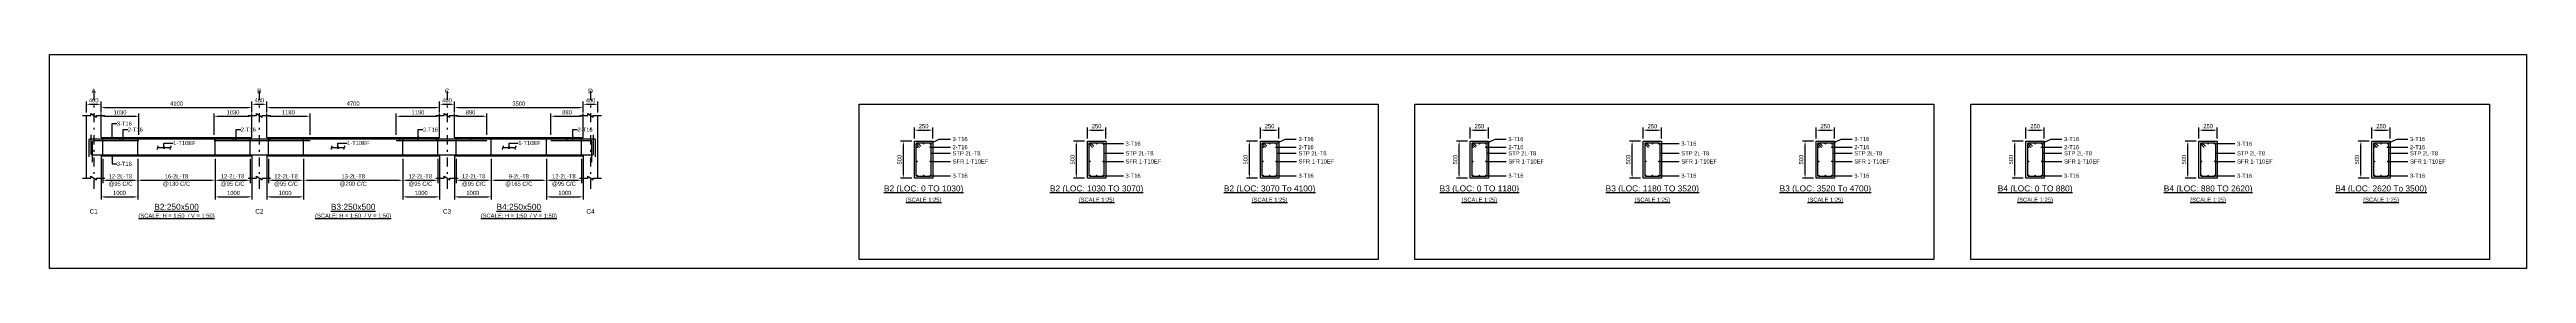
# Model space of a CAD drawing. Header units: inches. Extents: x -2000 to 143800, y -765100 to 3300.
# Drawn here: x -2000 to 132600, y -33500 to -21900 of the extents above; entities that cross this region are included whole.
import ezdxf
from ezdxf.enums import TextEntityAlignment as Align

# ---------------------------------------------------------------- set-up
doc = ezdxf.new("R2010")
doc.units = ezdxf.units.IN
doc.header["$LTSCALE"] = 1000
doc.header["$MEASUREMENT"] = 0
doc.linetypes.add('SCCenter', pattern=[1.2, 0.5, -0.3, 0.1, -0.3])
for name, color, linetype in [('Concrete Line', 2, 'Continuous'), ('Cut Line', 31, 'Continuous'), ('Dimension', 31, 'Continuous'), ('Grid', 8, 'Continuous'), ('Labels', 4, 'Continuous'), ('Labels_Support', 4, 'Continuous'), ('Link', 225, 'Continuous'), ('Reinforcement', 4, 'Continuous'), ('Schedule Border', 60, 'Continuous'), ('Spacer', 4, 'Continuous'), ('Text', 31, 'Continuous'), ('Text_Scale', 31, 'Continuous')]:
    doc.layers.add(name, color=color, linetype=linetype)
doc.styles.add('SC-SansSerif', font='SansSerif')
doc.styles.get("Standard").update_dxf_attribs({"font": 'txt.shx'})
doc.dimstyles.new('SCBBSDimStyl', dxfattribs={"dimtxt": 225, "dimasz": 200, "dimexe": 150, "dimexo": 150, "dimgap": 100, "dimtad": 1, "dimtoh": 1, "dimdec": 0, "dimzin": 0, "dimdsep": 46, "dimtxsty": 'SC-SansSerif', "dimcen": 0.09, "dimclrd": 8, "dimclre": 8, "dimclrt": 31, "dimadec": 0, "dimazin": 0, "dimtfac": 1, "dimtdec": 0, "dimtix": 1, "dimtofl": 0, "dimtmove": 0, "dimatfit": 3, "dimfxl": 1, "dimtolj": 1, "dimtzin": 0, "dimarcsym": 0})
doc.dimstyles.get("Standard").update_dxf_attribs({"dimtxt": 0.18, "dimasz": 225, "dimexe": 0.18, "dimexo": 0.0625, "dimgap": 0.09, "dimtad": 0, "dimtih": 1, "dimtoh": 1, "dimdec": 4, "dimzin": 0, "dimdsep": 46, "dimtxsty": 'Standard', "dimcen": 0.09, "dimadec": 0, "dimazin": 0, "dimtfac": 1, "dimtdec": 4, "dimtofl": 0, "dimtmove": 0, "dimatfit": 3, "dimfxl": 1, "dimtolj": 1, "dimtzin": 0, "dimarcsym": 0})

# ---------------------------------------------------------------- blocks, each defined once
blk = doc.blocks.new('*D5')
at = {"color": 8, "linetype": 'ByBlock', "lineweight": -2}
for p, q in [((900, -27550), (900, -28865)), ((2800, -27550), (2800, -28865)), ((1100, -28715), (2600, -28715))]:
    blk.add_line(p, q, dxfattribs=at)
at = {"color": 8}
for points in [[(900, -28715), (1100, -28682), (1100, -28748)], [(2800, -28715), (2600, -28748), (2600, -28682)]]:
    blk.add_solid(points, dxfattribs=at)
at = {"layer": 'DEFPOINTS', "color": 31}
for p in [(900, -27400), (2800, -27400), (900, -28715)]:
    blk.add_point(p, dxfattribs=at)
at = {"color": 31, "char_height": 225, "attachment_point": 5, "style": 'SC-SansSerif'}
for s, insert in [('\\A1;@95 C/C', (1850, -28928)), ('\\A1;12-2L-T8', (1850, -28502))]:
    blk.add_mtext(s, dxfattribs=dict(at, insert=insert))
blk = doc.blocks.new('*D6')
at = {"color": 8, "linetype": 'ByBlock', "lineweight": -2}
for p, q in [((800, -27550), (800, -29765)), ((2800, -27550), (2800, -29765)), ((1000, -29615), (2600, -29615))]:
    blk.add_line(p, q, dxfattribs=at)
at = {"color": 8}
for points in [[(800, -29615), (1000, -29582), (1000, -29648)], [(2800, -29615), (2600, -29648), (2600, -29582)]]:
    blk.add_solid(points, dxfattribs=at)
at = {"layer": 'DEFPOINTS', "color": 31}
for p in [(800, -27400), (2800, -27400), (800, -29615)]:
    blk.add_point(p, dxfattribs=at)
at = {"color": 31, "insert": (1800, -29402), "char_height": 225, "attachment_point": 5, "style": 'SC-SansSerif'}
blk.add_mtext('\\A1;1000', dxfattribs=at)
blk = doc.blocks.new('*D7')
at = {"color": 8, "linetype": 'ByBlock', "lineweight": -2}
for p, q in [((2800, -27550), (2800, -28865)), ((7000, -27550), (7000, -28865)), ((3000, -28715), (6800, -28715))]:
    blk.add_line(p, q, dxfattribs=at)
at = {"color": 8}
for points in [[(2800, -28715), (3000, -28682), (3000, -28748)], [(7000, -28715), (6800, -28748), (6800, -28682)]]:
    blk.add_solid(points, dxfattribs=at)
at = {"layer": 'DEFPOINTS', "color": 31}
for p in [(2800, -27400), (7000, -27400), (2800, -28715)]:
    blk.add_point(p, dxfattribs=at)
at = {"color": 31, "char_height": 225, "attachment_point": 5, "style": 'SC-SansSerif'}
for s, insert in [('\\A1;@130 C/C', (4900, -28928)), ('\\A1;16-2L-T8', (4900, -28502))]:
    blk.add_mtext(s, dxfattribs=dict(at, insert=insert))
blk = doc.blocks.new('*D8')
at = {"color": 8, "linetype": 'ByBlock', "lineweight": -2}
for p, q in [((7000, -27550), (7000, -28865)), ((8900, -27550), (8900, -28865)), ((7200, -28715), (8700, -28715))]:
    blk.add_line(p, q, dxfattribs=at)
at = {"color": 8}
for points in [[(7000, -28715), (7200, -28682), (7200, -28748)], [(8900, -28715), (8700, -28748), (8700, -28682)]]:
    blk.add_solid(points, dxfattribs=at)
at = {"layer": 'DEFPOINTS', "color": 31}
for p in [(7000, -27400), (8900, -27400), (7000, -28715)]:
    blk.add_point(p, dxfattribs=at)
at = {"color": 31, "char_height": 225, "attachment_point": 5, "style": 'SC-SansSerif'}
for s, insert in [('\\A1;@95 C/C', (7950, -28928)), ('\\A1;12-2L-T8', (7950, -28502))]:
    blk.add_mtext(s, dxfattribs=dict(at, insert=insert))
blk = doc.blocks.new('*D9')
at = {"color": 8, "linetype": 'ByBlock', "lineweight": -2}
for p, q in [((7000, -27550), (7000, -29765)), ((9000, -27550), (9000, -29765)), ((7200, -29615), (8800, -29615))]:
    blk.add_line(p, q, dxfattribs=at)
at = {"color": 8}
for points in [[(7000, -29615), (7200, -29582), (7200, -29648)], [(9000, -29615), (8800, -29648), (8800, -29582)]]:
    blk.add_solid(points, dxfattribs=at)
at = {"layer": 'DEFPOINTS', "color": 31}
for p in [(7000, -27400), (9000, -27400), (7000, -29615)]:
    blk.add_point(p, dxfattribs=at)
at = {"color": 31, "insert": (8000, -29402), "char_height": 225, "attachment_point": 5, "style": 'SC-SansSerif'}
blk.add_mtext('\\A1;1000', dxfattribs=at)
blk = doc.blocks.new('*D10')
at = {"color": 8, "linetype": 'ByBlock', "lineweight": -2}
for p, q in [((9900, -27550), (9900, -28865)), ((11800, -27550), (11800, -28865)), ((10100, -28715), (11600, -28715))]:
    blk.add_line(p, q, dxfattribs=at)
at = {"color": 8}
for points in [[(9900, -28715), (10100, -28682), (10100, -28748)], [(11800, -28715), (11600, -28748), (11600, -28682)]]:
    blk.add_solid(points, dxfattribs=at)
at = {"layer": 'DEFPOINTS', "color": 31}
for p in [(9900, -27400), (11800, -27400), (9900, -28715)]:
    blk.add_point(p, dxfattribs=at)
at = {"color": 31, "char_height": 225, "attachment_point": 5, "style": 'SC-SansSerif'}
for s, insert in [('\\A1;@95 C/C', (10850, -28928)), ('\\A1;12-2L-T8', (10850, -28502))]:
    blk.add_mtext(s, dxfattribs=dict(at, insert=insert))
blk = doc.blocks.new('*D11')
at = {"color": 8, "linetype": 'ByBlock', "lineweight": -2}
for p, q in [((9800, -27550), (9800, -29765)), ((11800, -27550), (11800, -29765)), ((10000, -29615), (11600, -29615))]:
    blk.add_line(p, q, dxfattribs=at)
at = {"color": 8}
for points in [[(9800, -29615), (10000, -29582), (10000, -29648)], [(11800, -29615), (11600, -29648), (11600, -29582)]]:
    blk.add_solid(points, dxfattribs=at)
at = {"layer": 'DEFPOINTS', "color": 31}
for p in [(9800, -27400), (11800, -27400), (9800, -29615)]:
    blk.add_point(p, dxfattribs=at)
at = {"color": 31, "insert": (10800, -29402), "char_height": 225, "attachment_point": 5, "style": 'SC-SansSerif'}
blk.add_mtext('\\A1;1000', dxfattribs=at)
blk = doc.blocks.new('*D12')
at = {"color": 8, "linetype": 'ByBlock', "lineweight": -2}
for p, q in [((11800, -27550), (11800, -28865)), ((17200, -27550), (17200, -28865)), ((12000, -28715), (17000, -28715))]:
    blk.add_line(p, q, dxfattribs=at)
at = {"color": 8}
for points in [[(11800, -28715), (12000, -28682), (12000, -28748)], [(17200, -28715), (17000, -28748), (17000, -28682)]]:
    blk.add_solid(points, dxfattribs=at)
at = {"layer": 'DEFPOINTS', "color": 31}
for p in [(11800, -27400), (17200, -27400), (11800, -28715)]:
    blk.add_point(p, dxfattribs=at)
at = {"color": 31, "char_height": 225, "attachment_point": 5, "style": 'SC-SansSerif'}
for s, insert in [('\\A1;@200 C/C', (14500, -28928)), ('\\A1;13-2L-T8', (14500, -28502))]:
    blk.add_mtext(s, dxfattribs=dict(at, insert=insert))
blk = doc.blocks.new('*D13')
at = {"color": 8, "linetype": 'ByBlock', "lineweight": -2}
for p, q in [((17200, -27550), (17200, -28865)), ((19100, -27550), (19100, -28865)), ((17400, -28715), (18900, -28715))]:
    blk.add_line(p, q, dxfattribs=at)
at = {"color": 8}
for points in [[(17200, -28715), (17400, -28682), (17400, -28748)], [(19100, -28715), (18900, -28748), (18900, -28682)]]:
    blk.add_solid(points, dxfattribs=at)
at = {"layer": 'DEFPOINTS', "color": 31}
for p in [(17200, -27400), (19100, -27400), (17200, -28715)]:
    blk.add_point(p, dxfattribs=at)
at = {"color": 31, "char_height": 225, "attachment_point": 5, "style": 'SC-SansSerif'}
for s, insert in [('\\A1;@95 C/C', (18150, -28928)), ('\\A1;12-2L-T8', (18150, -28502))]:
    blk.add_mtext(s, dxfattribs=dict(at, insert=insert))
blk = doc.blocks.new('*D14')
at = {"color": 8, "linetype": 'ByBlock', "lineweight": -2}
for p, q in [((17200, -27550), (17200, -29765)), ((19200, -27550), (19200, -29765)), ((17400, -29615), (19000, -29615))]:
    blk.add_line(p, q, dxfattribs=at)
at = {"color": 8}
for points in [[(17200, -29615), (17400, -29582), (17400, -29648)], [(19200, -29615), (19000, -29648), (19000, -29582)]]:
    blk.add_solid(points, dxfattribs=at)
at = {"layer": 'DEFPOINTS', "color": 31}
for p in [(17200, -27400), (19200, -27400), (17200, -29615)]:
    blk.add_point(p, dxfattribs=at)
at = {"color": 31, "insert": (18200, -29402), "char_height": 225, "attachment_point": 5, "style": 'SC-SansSerif'}
blk.add_mtext('\\A1;1000', dxfattribs=at)
blk = doc.blocks.new('*D15')
at = {"color": 8, "linetype": 'ByBlock', "lineweight": -2}
for p, q in [((20100, -27550), (20100, -28865)), ((22000, -27550), (22000, -28865)), ((20300, -28715), (21800, -28715))]:
    blk.add_line(p, q, dxfattribs=at)
at = {"color": 8}
for points in [[(20100, -28715), (20300, -28682), (20300, -28748)], [(22000, -28715), (21800, -28748), (21800, -28682)]]:
    blk.add_solid(points, dxfattribs=at)
at = {"layer": 'DEFPOINTS', "color": 31}
for p in [(20100, -27400), (22000, -27400), (20100, -28715)]:
    blk.add_point(p, dxfattribs=at)
at = {"color": 31, "char_height": 225, "attachment_point": 5, "style": 'SC-SansSerif'}
for s, insert in [('\\A1;@95 C/C', (21050, -28928)), ('\\A1;12-2L-T8', (21050, -28502))]:
    blk.add_mtext(s, dxfattribs=dict(at, insert=insert))
blk = doc.blocks.new('*D16')
at = {"color": 8, "linetype": 'ByBlock', "lineweight": -2}
for p, q in [((20000, -27550), (20000, -29765)), ((22000, -27550), (22000, -29765)), ((20200, -29615), (21800, -29615))]:
    blk.add_line(p, q, dxfattribs=at)
at = {"color": 8}
for points in [[(20000, -29615), (20200, -29582), (20200, -29648)], [(22000, -29615), (21800, -29648), (21800, -29582)]]:
    blk.add_solid(points, dxfattribs=at)
at = {"layer": 'DEFPOINTS', "color": 31}
for p in [(20000, -27400), (22000, -27400), (20000, -29615)]:
    blk.add_point(p, dxfattribs=at)
at = {"color": 31, "insert": (21000, -29402), "char_height": 225, "attachment_point": 5, "style": 'SC-SansSerif'}
blk.add_mtext('\\A1;1000', dxfattribs=at)
blk = doc.blocks.new('*D17')
at = {"color": 8, "linetype": 'ByBlock', "lineweight": -2}
for p, q in [((22000, -27550), (22000, -28865)), ((25000, -27550), (25000, -28865)), ((22200, -28715), (24800, -28715))]:
    blk.add_line(p, q, dxfattribs=at)
at = {"color": 8}
for points in [[(22000, -28715), (22200, -28682), (22200, -28748)], [(25000, -28715), (24800, -28748), (24800, -28682)]]:
    blk.add_solid(points, dxfattribs=at)
at = {"layer": 'DEFPOINTS', "color": 31}
for p in [(22000, -27400), (25000, -27400), (22000, -28715)]:
    blk.add_point(p, dxfattribs=at)
at = {"color": 31, "char_height": 225, "attachment_point": 5, "style": 'SC-SansSerif'}
for s, insert in [('\\A1;@165 C/C', (23500, -28928)), ('\\A1;9-2L-T8', (23500, -28502))]:
    blk.add_mtext(s, dxfattribs=dict(at, insert=insert))
blk = doc.blocks.new('*D18')
at = {"color": 8, "linetype": 'ByBlock', "lineweight": -2}
for p, q in [((25000, -27550), (25000, -28865)), ((26900, -27550), (26900, -28865)), ((25200, -28715), (26700, -28715))]:
    blk.add_line(p, q, dxfattribs=at)
at = {"color": 8}
for points in [[(25000, -28715), (25200, -28682), (25200, -28748)], [(26900, -28715), (26700, -28748), (26700, -28682)]]:
    blk.add_solid(points, dxfattribs=at)
at = {"layer": 'DEFPOINTS', "color": 31}
for p in [(25000, -27400), (26900, -27400), (25000, -28715)]:
    blk.add_point(p, dxfattribs=at)
at = {"color": 31, "char_height": 225, "attachment_point": 5, "style": 'SC-SansSerif'}
for s, insert in [('\\A1;@95 C/C', (25950, -28928)), ('\\A1;12-2L-T8', (25950, -28502))]:
    blk.add_mtext(s, dxfattribs=dict(at, insert=insert))
blk = doc.blocks.new('*D19')
at = {"color": 8, "linetype": 'ByBlock', "lineweight": -2}
for p, q in [((25000, -27550), (25000, -29765)), ((27000, -27550), (27000, -29765)), ((25200, -29615), (26800, -29615))]:
    blk.add_line(p, q, dxfattribs=at)
at = {"color": 8}
for points in [[(25000, -29615), (25200, -29582), (25200, -29648)], [(27000, -29615), (26800, -29648), (26800, -29582)]]:
    blk.add_solid(points, dxfattribs=at)
at = {"layer": 'DEFPOINTS', "color": 31}
for p in [(25000, -27400), (27000, -27400), (25000, -29615)]:
    blk.add_point(p, dxfattribs=at)
at = {"color": 31, "insert": (26000, -29402), "char_height": 225, "attachment_point": 5, "style": 'SC-SansSerif'}
blk.add_mtext('\\A1;1000', dxfattribs=at)
blk = doc.blocks.new('*D20')
at = {"color": 8, "linetype": 'ByBlock', "lineweight": -2}
for p, q in [((800, -26250), (800, -25100)), ((1000, -25250), (2660, -25250)), ((2860, -26250), (2860, -25100))]:
    blk.add_line(p, q, dxfattribs=at)
at = {"color": 8}
for points in [[(800, -25250), (1000, -25217), (1000, -25283)], [(2860, -25250), (2660, -25283), (2660, -25217)]]:
    blk.add_solid(points, dxfattribs=at)
at = {"layer": 'DEFPOINTS', "color": 31}
for p in [(800, -25250), (800, -26400), (2860, -26400)]:
    blk.add_point(p, dxfattribs=at)
at = {"color": 31, "insert": (1830, -25038), "char_height": 225, "attachment_point": 5, "style": 'SC-SansSerif'}
blk.add_mtext('\\A1;1030', dxfattribs=at)
blk = doc.blocks.new('*D21')
at = {"color": 8, "linetype": 'ByBlock', "lineweight": -2}
for p, q in [((6940, -26250), (6940, -25100)), ((7140, -25250), (8800, -25250)), ((9000, -26250), (9000, -25100))]:
    blk.add_line(p, q, dxfattribs=at)
at = {"color": 8}
for points in [[(6940, -25250), (7140, -25217), (7140, -25283)], [(9000, -25250), (8800, -25283), (8800, -25217)]]:
    blk.add_solid(points, dxfattribs=at)
at = {"layer": 'DEFPOINTS', "color": 31}
for p in [(6940, -25250), (6940, -26400), (9000, -26400)]:
    blk.add_point(p, dxfattribs=at)
at = {"color": 31, "insert": (7970, -25038), "char_height": 225, "attachment_point": 5, "style": 'SC-SansSerif'}
blk.add_mtext('\\A1;1030', dxfattribs=at)
blk = doc.blocks.new('*D22')
at = {"color": 8, "linetype": 'ByBlock', "lineweight": -2}
for p, q in [((9800, -26250), (9800, -25100)), ((10000, -25250), (11960, -25250)), ((12160, -26250), (12160, -25100))]:
    blk.add_line(p, q, dxfattribs=at)
at = {"color": 8}
for points in [[(9800, -25250), (10000, -25217), (10000, -25283)], [(12160, -25250), (11960, -25283), (11960, -25217)]]:
    blk.add_solid(points, dxfattribs=at)
at = {"layer": 'DEFPOINTS', "color": 31}
for p in [(9800, -25250), (9800, -26400), (12160, -26400)]:
    blk.add_point(p, dxfattribs=at)
at = {"color": 31, "insert": (10980, -25038), "char_height": 225, "attachment_point": 5, "style": 'SC-SansSerif'}
blk.add_mtext('\\A1;1180', dxfattribs=at)
blk = doc.blocks.new('*D23')
at = {"color": 8, "linetype": 'ByBlock', "lineweight": -2}
for p, q in [((16840, -26250), (16840, -25100)), ((17040, -25250), (19000, -25250)), ((19200, -26250), (19200, -25100))]:
    blk.add_line(p, q, dxfattribs=at)
at = {"color": 8}
for points in [[(16840, -25250), (17040, -25217), (17040, -25283)], [(19200, -25250), (19000, -25283), (19000, -25217)]]:
    blk.add_solid(points, dxfattribs=at)
at = {"layer": 'DEFPOINTS', "color": 31}
for p in [(16840, -25250), (16840, -26400), (19200, -26400)]:
    blk.add_point(p, dxfattribs=at)
at = {"color": 31, "insert": (18020, -25038), "char_height": 225, "attachment_point": 5, "style": 'SC-SansSerif'}
blk.add_mtext('\\A1;1180', dxfattribs=at)
blk = doc.blocks.new('*D24')
at = {"color": 8, "linetype": 'ByBlock', "lineweight": -2}
for p, q in [((20000, -26250), (20000, -25100)), ((20200, -25250), (21560, -25250)), ((21760, -26250), (21760, -25100))]:
    blk.add_line(p, q, dxfattribs=at)
at = {"color": 8}
for points in [[(20000, -25250), (20200, -25217), (20200, -25283)], [(21760, -25250), (21560, -25283), (21560, -25217)]]:
    blk.add_solid(points, dxfattribs=at)
at = {"layer": 'DEFPOINTS', "color": 31}
for p in [(20000, -25250), (20000, -26400), (21760, -26400)]:
    blk.add_point(p, dxfattribs=at)
at = {"color": 31, "insert": (20880, -25038), "char_height": 225, "attachment_point": 5, "style": 'SC-SansSerif'}
blk.add_mtext('\\A1;880', dxfattribs=at)
blk = doc.blocks.new('*D25')
at = {"color": 8, "linetype": 'ByBlock', "lineweight": -2}
for p, q in [((25240, -26250), (25240, -25100)), ((25440, -25250), (26800, -25250)), ((27000, -26250), (27000, -25100))]:
    blk.add_line(p, q, dxfattribs=at)
at = {"color": 8}
for points in [[(25240, -25250), (25440, -25217), (25440, -25283)], [(27000, -25250), (26800, -25283), (26800, -25217)]]:
    blk.add_solid(points, dxfattribs=at)
at = {"layer": 'DEFPOINTS', "color": 31}
for p in [(25240, -25250), (25240, -26400), (27000, -26400)]:
    blk.add_point(p, dxfattribs=at)
at = {"color": 31, "insert": (26120, -25038), "char_height": 225, "attachment_point": 5, "style": 'SC-SansSerif'}
blk.add_mtext('\\A1;880', dxfattribs=at)
blk = doc.blocks.new('*D26')
at = {"color": 8, "linetype": 'ByBlock', "lineweight": -2}
for p, q in [((45000, -26450), (45000, -25850)), ((45200, -26000), (45800, -26000)), ((46000, -26450), (46000, -25850))]:
    blk.add_line(p, q, dxfattribs=at)
at = {"color": 8}
for points in [[(45000, -26000), (45200, -25967), (45200, -26033)], [(46000, -26000), (45800, -26033), (45800, -25967)]]:
    blk.add_solid(points, dxfattribs=at)
at = {"layer": 'DEFPOINTS', "color": 31}
for p in [(45000, -26000), (45000, -26600), (46000, -26600)]:
    blk.add_point(p, dxfattribs=at)
at = {"color": 31, "insert": (45500, -25788), "char_height": 225, "attachment_point": 5, "style": 'SC-SansSerif'}
blk.add_mtext('\\A1;250', dxfattribs=at)
blk = doc.blocks.new('*D27')
at = {"color": 8, "linetype": 'ByBlock', "lineweight": -2}
for p, q in [((44850, -26600), (44250, -26600)), ((44400, -28400), (44400, -26800)), ((44850, -28600), (44250, -28600))]:
    blk.add_line(p, q, dxfattribs=at)
at = {"color": 8}
for points in [[(44400, -26600), (44433, -26800), (44367, -26800)], [(44400, -28600), (44367, -28400), (44433, -28400)]]:
    blk.add_solid(points, dxfattribs=at)
at = {"layer": 'DEFPOINTS', "color": 31}
for p in [(45000, -26600), (44400, -28600), (45000, -28600)]:
    blk.add_point(p, dxfattribs=at)
at = {"color": 31, "insert": (44188, -27600), "char_height": 225, "attachment_point": 5, "rotation": 90, "style": 'SC-SansSerif'}
blk.add_mtext('\\A1;500', dxfattribs=at)
blk = doc.blocks.new('*D28')
at = {"color": 8, "linetype": 'ByBlock', "lineweight": -2}
for p, q in [((54400, -26450), (54400, -25850)), ((54600, -26000), (55200, -26000)), ((55400, -26450), (55400, -25850))]:
    blk.add_line(p, q, dxfattribs=at)
at = {"color": 8}
for points in [[(54400, -26000), (54600, -25967), (54600, -26033)], [(55400, -26000), (55200, -26033), (55200, -25967)]]:
    blk.add_solid(points, dxfattribs=at)
at = {"layer": 'DEFPOINTS', "color": 31}
for p in [(54400, -26000), (54400, -26600), (55400, -26600)]:
    blk.add_point(p, dxfattribs=at)
at = {"color": 31, "insert": (54900, -25788), "char_height": 225, "attachment_point": 5, "style": 'SC-SansSerif'}
blk.add_mtext('\\A1;250', dxfattribs=at)
blk = doc.blocks.new('*D29')
at = {"color": 8, "linetype": 'ByBlock', "lineweight": -2}
for p, q in [((54250, -26600), (53650, -26600)), ((53800, -28400), (53800, -26800)), ((54250, -28600), (53650, -28600))]:
    blk.add_line(p, q, dxfattribs=at)
at = {"color": 8}
for points in [[(53800, -26600), (53833, -26800), (53767, -26800)], [(53800, -28600), (53767, -28400), (53833, -28400)]]:
    blk.add_solid(points, dxfattribs=at)
at = {"layer": 'DEFPOINTS', "color": 31}
for p in [(54400, -26600), (53800, -28600), (54400, -28600)]:
    blk.add_point(p, dxfattribs=at)
at = {"color": 31, "insert": (53588, -27600), "char_height": 225, "attachment_point": 5, "rotation": 90, "style": 'SC-SansSerif'}
blk.add_mtext('\\A1;500', dxfattribs=at)
blk = doc.blocks.new('*D30')
at = {"color": 8, "linetype": 'ByBlock', "lineweight": -2}
for p, q in [((63800, -26450), (63800, -25850)), ((64000, -26000), (64600, -26000)), ((64800, -26450), (64800, -25850))]:
    blk.add_line(p, q, dxfattribs=at)
at = {"color": 8}
for points in [[(63800, -26000), (64000, -25967), (64000, -26033)], [(64800, -26000), (64600, -26033), (64600, -25967)]]:
    blk.add_solid(points, dxfattribs=at)
at = {"layer": 'DEFPOINTS', "color": 31}
for p in [(63800, -26000), (63800, -26600), (64800, -26600)]:
    blk.add_point(p, dxfattribs=at)
at = {"color": 31, "insert": (64300, -25788), "char_height": 225, "attachment_point": 5, "style": 'SC-SansSerif'}
blk.add_mtext('\\A1;250', dxfattribs=at)
blk = doc.blocks.new('*D31')
at = {"color": 8, "linetype": 'ByBlock', "lineweight": -2}
for p, q in [((63650, -26600), (63050, -26600)), ((63200, -28400), (63200, -26800)), ((63650, -28600), (63050, -28600))]:
    blk.add_line(p, q, dxfattribs=at)
at = {"color": 8}
for points in [[(63200, -26600), (63233, -26800), (63167, -26800)], [(63200, -28600), (63167, -28400), (63233, -28400)]]:
    blk.add_solid(points, dxfattribs=at)
at = {"layer": 'DEFPOINTS', "color": 31}
for p in [(63800, -26600), (63200, -28600), (63800, -28600)]:
    blk.add_point(p, dxfattribs=at)
at = {"color": 31, "insert": (62988, -27600), "char_height": 225, "attachment_point": 5, "rotation": 90, "style": 'SC-SansSerif'}
blk.add_mtext('\\A1;500', dxfattribs=at)
blk = doc.blocks.new('*D32')
at = {"color": 8, "linetype": 'ByBlock', "lineweight": -2}
for p, q in [((75200, -26450), (75200, -25850)), ((75400, -26000), (76000, -26000)), ((76200, -26450), (76200, -25850))]:
    blk.add_line(p, q, dxfattribs=at)
at = {"color": 8}
for points in [[(75200, -26000), (75400, -25967), (75400, -26033)], [(76200, -26000), (76000, -26033), (76000, -25967)]]:
    blk.add_solid(points, dxfattribs=at)
at = {"layer": 'DEFPOINTS', "color": 31}
for p in [(75200, -26000), (75200, -26600), (76200, -26600)]:
    blk.add_point(p, dxfattribs=at)
at = {"color": 31, "insert": (75700, -25788), "char_height": 225, "attachment_point": 5, "style": 'SC-SansSerif'}
blk.add_mtext('\\A1;250', dxfattribs=at)
blk = doc.blocks.new('*D33')
at = {"color": 8, "linetype": 'ByBlock', "lineweight": -2}
for p, q in [((75050, -26600), (74450, -26600)), ((74600, -28400), (74600, -26800)), ((75050, -28600), (74450, -28600))]:
    blk.add_line(p, q, dxfattribs=at)
at = {"color": 8}
for points in [[(74600, -26600), (74633, -26800), (74567, -26800)], [(74600, -28600), (74567, -28400), (74633, -28400)]]:
    blk.add_solid(points, dxfattribs=at)
at = {"layer": 'DEFPOINTS', "color": 31}
for p in [(75200, -26600), (74600, -28600), (75200, -28600)]:
    blk.add_point(p, dxfattribs=at)
at = {"color": 31, "insert": (74388, -27600), "char_height": 225, "attachment_point": 5, "rotation": 90, "style": 'SC-SansSerif'}
blk.add_mtext('\\A1;500', dxfattribs=at)
blk = doc.blocks.new('*D34')
at = {"color": 8, "linetype": 'ByBlock', "lineweight": -2}
for p, q in [((84600, -26450), (84600, -25850)), ((84800, -26000), (85400, -26000)), ((85600, -26450), (85600, -25850))]:
    blk.add_line(p, q, dxfattribs=at)
at = {"color": 8}
for points in [[(84600, -26000), (84800, -25967), (84800, -26033)], [(85600, -26000), (85400, -26033), (85400, -25967)]]:
    blk.add_solid(points, dxfattribs=at)
at = {"layer": 'DEFPOINTS', "color": 31}
for p in [(84600, -26000), (84600, -26600), (85600, -26600)]:
    blk.add_point(p, dxfattribs=at)
at = {"color": 31, "insert": (85100, -25788), "char_height": 225, "attachment_point": 5, "style": 'SC-SansSerif'}
blk.add_mtext('\\A1;250', dxfattribs=at)
blk = doc.blocks.new('*D35')
at = {"color": 8, "linetype": 'ByBlock', "lineweight": -2}
for p, q in [((84450, -26600), (83850, -26600)), ((84000, -28400), (84000, -26800)), ((84450, -28600), (83850, -28600))]:
    blk.add_line(p, q, dxfattribs=at)
at = {"color": 8}
for points in [[(84000, -26600), (84033, -26800), (83967, -26800)], [(84000, -28600), (83967, -28400), (84033, -28400)]]:
    blk.add_solid(points, dxfattribs=at)
at = {"layer": 'DEFPOINTS', "color": 31}
for p in [(84600, -26600), (84000, -28600), (84600, -28600)]:
    blk.add_point(p, dxfattribs=at)
at = {"color": 31, "insert": (83788, -27600), "char_height": 225, "attachment_point": 5, "rotation": 90, "style": 'SC-SansSerif'}
blk.add_mtext('\\A1;500', dxfattribs=at)
blk = doc.blocks.new('*D36')
at = {"color": 8, "linetype": 'ByBlock', "lineweight": -2}
for p, q in [((94000, -26450), (94000, -25850)), ((94200, -26000), (94800, -26000)), ((95000, -26450), (95000, -25850))]:
    blk.add_line(p, q, dxfattribs=at)
at = {"color": 8}
for points in [[(94000, -26000), (94200, -25967), (94200, -26033)], [(95000, -26000), (94800, -26033), (94800, -25967)]]:
    blk.add_solid(points, dxfattribs=at)
at = {"layer": 'DEFPOINTS', "color": 31}
for p in [(94000, -26000), (94000, -26600), (95000, -26600)]:
    blk.add_point(p, dxfattribs=at)
at = {"color": 31, "insert": (94500, -25788), "char_height": 225, "attachment_point": 5, "style": 'SC-SansSerif'}
blk.add_mtext('\\A1;250', dxfattribs=at)
blk = doc.blocks.new('*D37')
at = {"color": 8, "linetype": 'ByBlock', "lineweight": -2}
for p, q in [((93850, -26600), (93250, -26600)), ((93400, -28400), (93400, -26800)), ((93850, -28600), (93250, -28600))]:
    blk.add_line(p, q, dxfattribs=at)
at = {"color": 8}
for points in [[(93400, -26600), (93433, -26800), (93367, -26800)], [(93400, -28600), (93367, -28400), (93433, -28400)]]:
    blk.add_solid(points, dxfattribs=at)
at = {"layer": 'DEFPOINTS', "color": 31}
for p in [(94000, -26600), (93400, -28600), (94000, -28600)]:
    blk.add_point(p, dxfattribs=at)
at = {"color": 31, "insert": (93188, -27600), "char_height": 225, "attachment_point": 5, "rotation": 90, "style": 'SC-SansSerif'}
blk.add_mtext('\\A1;500', dxfattribs=at)
blk = doc.blocks.new('*D38')
at = {"color": 8, "linetype": 'ByBlock', "lineweight": -2}
for p, q in [((105400, -26450), (105400, -25850)), ((105600, -26000), (106200, -26000)), ((106400, -26450), (106400, -25850))]:
    blk.add_line(p, q, dxfattribs=at)
at = {"color": 8}
for points in [[(105400, -26000), (105600, -25967), (105600, -26033)], [(106400, -26000), (106200, -26033), (106200, -25967)]]:
    blk.add_solid(points, dxfattribs=at)
at = {"layer": 'DEFPOINTS', "color": 31}
for p in [(105400, -26000), (105400, -26600), (106400, -26600)]:
    blk.add_point(p, dxfattribs=at)
at = {"color": 31, "insert": (105900, -25788), "char_height": 225, "attachment_point": 5, "style": 'SC-SansSerif'}
blk.add_mtext('\\A1;250', dxfattribs=at)
blk = doc.blocks.new('*D39')
at = {"color": 8, "linetype": 'ByBlock', "lineweight": -2}
for p, q in [((105250, -26600), (104650, -26600)), ((104800, -28400), (104800, -26800)), ((105250, -28600), (104650, -28600))]:
    blk.add_line(p, q, dxfattribs=at)
at = {"color": 8}
for points in [[(104800, -26600), (104833, -26800), (104767, -26800)], [(104800, -28600), (104767, -28400), (104833, -28400)]]:
    blk.add_solid(points, dxfattribs=at)
at = {"layer": 'DEFPOINTS', "color": 31}
for p in [(105400, -26600), (104800, -28600), (105400, -28600)]:
    blk.add_point(p, dxfattribs=at)
at = {"color": 31, "insert": (104588, -27600), "char_height": 225, "attachment_point": 5, "rotation": 90, "style": 'SC-SansSerif'}
blk.add_mtext('\\A1;500', dxfattribs=at)
blk = doc.blocks.new('*D40')
at = {"color": 8, "linetype": 'ByBlock', "lineweight": -2}
for p, q in [((114800, -26450), (114800, -25850)), ((115000, -26000), (115600, -26000)), ((115800, -26450), (115800, -25850))]:
    blk.add_line(p, q, dxfattribs=at)
at = {"color": 8}
for points in [[(114800, -26000), (115000, -25967), (115000, -26033)], [(115800, -26000), (115600, -26033), (115600, -25967)]]:
    blk.add_solid(points, dxfattribs=at)
at = {"layer": 'DEFPOINTS', "color": 31}
for p in [(114800, -26000), (114800, -26600), (115800, -26600)]:
    blk.add_point(p, dxfattribs=at)
at = {"color": 31, "insert": (115300, -25788), "char_height": 225, "attachment_point": 5, "style": 'SC-SansSerif'}
blk.add_mtext('\\A1;250', dxfattribs=at)
blk = doc.blocks.new('*D41')
at = {"color": 8, "linetype": 'ByBlock', "lineweight": -2}
for p, q in [((114650, -26600), (114050, -26600)), ((114200, -28400), (114200, -26800)), ((114650, -28600), (114050, -28600))]:
    blk.add_line(p, q, dxfattribs=at)
at = {"color": 8}
for points in [[(114200, -26600), (114233, -26800), (114167, -26800)], [(114200, -28600), (114167, -28400), (114233, -28400)]]:
    blk.add_solid(points, dxfattribs=at)
at = {"layer": 'DEFPOINTS', "color": 31}
for p in [(114800, -26600), (114200, -28600), (114800, -28600)]:
    blk.add_point(p, dxfattribs=at)
at = {"color": 31, "insert": (113988, -27600), "char_height": 225, "attachment_point": 5, "rotation": 90, "style": 'SC-SansSerif'}
blk.add_mtext('\\A1;500', dxfattribs=at)
blk = doc.blocks.new('*D42')
at = {"color": 8, "linetype": 'ByBlock', "lineweight": -2}
for p, q in [((124200, -26450), (124200, -25850)), ((124400, -26000), (125000, -26000)), ((125200, -26450), (125200, -25850))]:
    blk.add_line(p, q, dxfattribs=at)
at = {"color": 8}
for points in [[(124200, -26000), (124400, -25967), (124400, -26033)], [(125200, -26000), (125000, -26033), (125000, -25967)]]:
    blk.add_solid(points, dxfattribs=at)
at = {"layer": 'DEFPOINTS', "color": 31}
for p in [(124200, -26000), (124200, -26600), (125200, -26600)]:
    blk.add_point(p, dxfattribs=at)
at = {"color": 31, "insert": (124700, -25788), "char_height": 225, "attachment_point": 5, "style": 'SC-SansSerif'}
blk.add_mtext('\\A1;250', dxfattribs=at)
blk = doc.blocks.new('*D43')
at = {"color": 8, "linetype": 'ByBlock', "lineweight": -2}
for p, q in [((124050, -26600), (123450, -26600)), ((123600, -28400), (123600, -26800)), ((124050, -28600), (123450, -28600))]:
    blk.add_line(p, q, dxfattribs=at)
at = {"color": 8}
for points in [[(123600, -26600), (123633, -26800), (123567, -26800)], [(123600, -28600), (123567, -28400), (123633, -28400)]]:
    blk.add_solid(points, dxfattribs=at)
at = {"layer": 'DEFPOINTS', "color": 31}
for p in [(124200, -26600), (123600, -28600), (124200, -28600)]:
    blk.add_point(p, dxfattribs=at)
at = {"color": 31, "insert": (123388, -27600), "char_height": 225, "attachment_point": 5, "rotation": 90, "style": 'SC-SansSerif'}
blk.add_mtext('\\A1;500', dxfattribs=at)
blk = doc.blocks.new('*D44')
at = {"color": 8, "linetype": 'ByBlock', "lineweight": -2}
for p, q in [((800, -25050), (800, -24625)), ((1000, -24775), (8800, -24775)), ((9000, -25050), (9000, -24625))]:
    blk.add_line(p, q, dxfattribs=at)
at = {"color": 8}
for points in [[(800, -24775), (1000, -24742), (1000, -24808)], [(9000, -24775), (8800, -24808), (8800, -24742)]]:
    blk.add_solid(points, dxfattribs=at)
at = {"layer": 'DEFPOINTS', "color": 31}
for p in [(800, -24775), (800, -25200), (9000, -25200)]:
    blk.add_point(p, dxfattribs=at)
at = {"color": 31, "insert": (4900, -24562), "char_height": 225, "attachment_point": 5, "style": 'SC-SansSerif'}
blk.add_mtext('\\A1;4100', dxfattribs=at)
blk = doc.blocks.new('*D45')
at = {"color": 8, "linetype": 'ByBlock', "lineweight": -2}
for p, q in [((9800, -25050), (9800, -24625)), ((10000, -24775), (19000, -24775)), ((19200, -25050), (19200, -24625))]:
    blk.add_line(p, q, dxfattribs=at)
at = {"color": 8}
for points in [[(9800, -24775), (10000, -24742), (10000, -24808)], [(19200, -24775), (19000, -24808), (19000, -24742)]]:
    blk.add_solid(points, dxfattribs=at)
at = {"layer": 'DEFPOINTS', "color": 31}
for p in [(9800, -24775), (9800, -25200), (19200, -25200)]:
    blk.add_point(p, dxfattribs=at)
at = {"color": 31, "insert": (14500, -24562), "char_height": 225, "attachment_point": 5, "style": 'SC-SansSerif'}
blk.add_mtext('\\A1;4700', dxfattribs=at)
blk = doc.blocks.new('*D46')
at = {"color": 8, "linetype": 'ByBlock', "lineweight": -2}
for p, q in [((20000, -25050), (20000, -24625)), ((20200, -24775), (26800, -24775)), ((27000, -25050), (27000, -24625))]:
    blk.add_line(p, q, dxfattribs=at)
at = {"color": 8}
for points in [[(20000, -24775), (20200, -24742), (20200, -24808)], [(27000, -24775), (26800, -24808), (26800, -24742)]]:
    blk.add_solid(points, dxfattribs=at)
at = {"layer": 'DEFPOINTS', "color": 31}
for p in [(20000, -24775), (20000, -25200), (27000, -25200)]:
    blk.add_point(p, dxfattribs=at)
at = {"color": 31, "insert": (23500, -24562), "char_height": 225, "attachment_point": 5, "style": 'SC-SansSerif'}
blk.add_mtext('\\A1;3500', dxfattribs=at)
blk = doc.blocks.new('*D47')
at = {"color": 8, "linetype": 'ByBlock', "lineweight": -2}
for p, q in [((0, -25050), (0, -24450)), ((200, -24600), (600, -24600)), ((800, -25050), (800, -24450))]:
    blk.add_line(p, q, dxfattribs=at)
at = {"color": 8}
for points in [[(0, -24600), (200, -24567), (200, -24633)], [(800, -24600), (600, -24633), (600, -24567)]]:
    blk.add_solid(points, dxfattribs=at)
at = {"layer": 'DEFPOINTS', "color": 31}
for p in [(0, -24600), (0, -25200), (800, -25200)]:
    blk.add_point(p, dxfattribs=at)
at = {"color": 31, "insert": (400, -24388), "char_height": 225, "attachment_point": 5, "style": 'SC-SansSerif'}
blk.add_mtext('\\A1;400', dxfattribs=at)
blk = doc.blocks.new('*D48')
at = {"color": 8, "linetype": 'ByBlock', "lineweight": -2}
for p, q in [((9000, -25050), (9000, -24450)), ((9200, -24600), (9600, -24600)), ((9800, -25050), (9800, -24450))]:
    blk.add_line(p, q, dxfattribs=at)
at = {"color": 8}
for points in [[(9000, -24600), (9200, -24567), (9200, -24633)], [(9800, -24600), (9600, -24633), (9600, -24567)]]:
    blk.add_solid(points, dxfattribs=at)
at = {"layer": 'DEFPOINTS', "color": 31}
for p in [(9000, -24600), (9000, -25200), (9800, -25200)]:
    blk.add_point(p, dxfattribs=at)
at = {"color": 31, "insert": (9400, -24388), "char_height": 225, "attachment_point": 5, "style": 'SC-SansSerif'}
blk.add_mtext('\\A1;400', dxfattribs=at)
blk = doc.blocks.new('*D49')
at = {"color": 8, "linetype": 'ByBlock', "lineweight": -2}
for p, q in [((19200, -25050), (19200, -24450)), ((19400, -24600), (19800, -24600)), ((20000, -25050), (20000, -24450))]:
    blk.add_line(p, q, dxfattribs=at)
at = {"color": 8}
for points in [[(19200, -24600), (19400, -24567), (19400, -24633)], [(20000, -24600), (19800, -24633), (19800, -24567)]]:
    blk.add_solid(points, dxfattribs=at)
at = {"layer": 'DEFPOINTS', "color": 31}
for p in [(19200, -24600), (19200, -25200), (20000, -25200)]:
    blk.add_point(p, dxfattribs=at)
at = {"color": 31, "insert": (19600, -24388), "char_height": 225, "attachment_point": 5, "style": 'SC-SansSerif'}
blk.add_mtext('\\A1;400', dxfattribs=at)
blk = doc.blocks.new('*D50')
at = {"color": 8, "linetype": 'ByBlock', "lineweight": -2}
for p, q in [((27000, -25050), (27000, -24450)), ((27200, -24600), (27600, -24600)), ((27800, -25050), (27800, -24450))]:
    blk.add_line(p, q, dxfattribs=at)
at = {"color": 8}
for points in [[(27000, -24600), (27200, -24567), (27200, -24633)], [(27800, -24600), (27600, -24633), (27600, -24567)]]:
    blk.add_solid(points, dxfattribs=at)
at = {"layer": 'DEFPOINTS', "color": 31}
for p in [(27000, -24600), (27000, -25200), (27800, -25200)]:
    blk.add_point(p, dxfattribs=at)
at = {"color": 31, "insert": (27400, -24388), "char_height": 225, "attachment_point": 5, "style": 'SC-SansSerif'}
blk.add_mtext('\\A1;400', dxfattribs=at)

msp = doc.modelspace()

# ---------------------------------------------------------------- linework, layer by layer
for points in [[(4220, -26948), (4220, -26698), (4720, -26698)], [(13670, -26948), (13670, -26698), (14170, -26698)], [(22970, -26948), (22970, -26698), (23470, -26698)]]:
    msp.add_lwpolyline(points)
at = {"layer": 'Concrete Line'}
for p, q in [((0, -28600), (0, -25200)), ((800, -26400), (800, -25200)), ((9000, -26400), (9000, -25200)), ((9800, -26400), (9800, -25200)), ((19200, -26400), (19200, -25200)), ((20000, -26400), (20000, -25200)), ((27000, -26400), (27000, -25200)), ((27800, -28600), (27800, -25200)), ((800, -27400), (800, -28600)), ((9000, -27400), (9000, -28600)), ((9800, -27400), (9800, -28600)), ((19200, -27400), (19200, -28600)), ((20000, -27400), (20000, -28600)), ((27000, -27400), (27000, -28600))]:
    msp.add_line(p, q, dxfattribs=at)
for points in [[(800, -26400), (9000, -26400)], [(9800, -26400), (19200, -26400)], [(20000, -26400), (27000, -26400)], [(800, -27400), (9000, -27400)], [(9800, -27400), (19200, -27400)], [(20000, -27400), (27000, -27400)]]:
    msp.add_lwpolyline(points, dxfattribs=at)
for points in [[(45000, -26600), (46000, -26600), (46000, -28600), (45000, -28600)], [(54400, -26600), (55400, -26600), (55400, -28600), (54400, -28600)], [(63800, -26600), (64800, -26600), (64800, -28600), (63800, -28600)], [(75200, -26600), (76200, -26600), (76200, -28600), (75200, -28600)], [(84600, -26600), (85600, -26600), (85600, -28600), (84600, -28600)], [(94000, -26600), (95000, -26600), (95000, -28600), (94000, -28600)], [(105400, -26600), (106400, -26600), (106400, -28600), (105400, -28600)], [(114800, -26600), (115800, -26600), (115800, -28600), (114800, -28600)], [(124200, -26600), (125200, -26600), (125200, -28600), (124200, -28600)]]:
    msp.add_lwpolyline(points, close=True, dxfattribs=at)
at = {"layer": 'Cut Line'}
for points in [[(-200, -25200), (250, -25200), (250, -25100), (550, -25300), (550, -25200), (1000, -25200)], [(8800, -25200), (9250, -25200), (9250, -25100), (9550, -25300), (9550, -25200), (10000, -25200)], [(19000, -25200), (19450, -25200), (19450, -25100), (19750, -25300), (19750, -25200), (20200, -25200)], [(26800, -25200), (27250, -25200), (27250, -25100), (27550, -25300), (27550, -25200), (28000, -25200)], [(-200, -28600), (250, -28600), (250, -28500), (550, -28700), (550, -28600), (1000, -28600)], [(8800, -28600), (9250, -28600), (9250, -28500), (9550, -28700), (9550, -28600), (10000, -28600)], [(19000, -28600), (19450, -28600), (19450, -28500), (19750, -28700), (19750, -28600), (20200, -28600)], [(26800, -28600), (27250, -28600), (27250, -28500), (27550, -28700), (27550, -28600), (28000, -28600)]]:
    msp.add_lwpolyline(points, dxfattribs=at)
at = {"layer": 'Dimension', "color": 8, "const_width": 75}
for points in [[(4182.5, -26948, 1), (4257.5, -26948, 1)], [(13632.5, -26948, 1), (13707.5, -26948, 1)], [(22932.5, -26948, 1), (23007.5, -26948, 1)]]:
    msp.add_lwpolyline(points, format="xyb", close=True, dxfattribs=at)
at = {"layer": 'Grid', "linetype": 'SCCenter'}
for p, q in [((400, -23875), (400, -29400)), ((9400, -23875), (9400, -29400)), ((19600, -23875), (19600, -29400)), ((27400, -23875), (27400, -29400))]:
    msp.add_line(p, q, dxfattribs=at)
at = {"layer": 'Grid'}
for centre in [(400, -23875), (9400, -23875), (19600, -23875), (27400, -23875)]:
    msp.add_circle(centre, 0, dxfattribs=at)
at = {"layer": 'Link'}
for p, q in [((900, -27350), (900, -26450)), ((2800, -27350), (2800, -26450)), ((7000, -27350), (7000, -26450)), ((8900, -27350), (8900, -26450)), ((9900, -27350), (9900, -26450)), ((11800, -27350), (11800, -26450)), ((17200, -27350), (17200, -26450)), ((19100, -27350), (19100, -26450)), ((20100, -27350), (20100, -26450)), ((22000, -27350), (22000, -26450)), ((25000, -27350), (25000, -26450)), ((26900, -27350), (26900, -26450))]:
    msp.add_line(p, q, dxfattribs=at)
for points in [[(45283.8, -26935.6), (45114.1, -26765.9, -0.66817864), (45148, -26684), (45852, -26684, -0.41421356), (45900, -26732), (45900, -28468, -0.41421356), (45852, -28516), (45148, -28516, -0.41421356), (45100, -28468), (45100, -26732, -0.66817864), (45181.9, -26698.1), (45351.7, -26867.8)], [(54683.8, -26935.6), (54514.1, -26765.9, -0.66817864), (54548, -26684), (55252, -26684, -0.41421356), (55300, -26732), (55300, -28468, -0.41421356), (55252, -28516), (54548, -28516, -0.41421356), (54500, -28468), (54500, -26732, -0.66817864), (54581.9, -26698.1), (54751.7, -26867.8)], [(64083.8, -26935.6), (63914.1, -26765.9, -0.66817864), (63948, -26684), (64652, -26684, -0.41421356), (64700, -26732), (64700, -28468, -0.41421356), (64652, -28516), (63948, -28516, -0.41421356), (63900, -28468), (63900, -26732, -0.66817864), (63981.9, -26698.1), (64151.7, -26867.8)], [(75483.8, -26935.6), (75314.1, -26765.9, -0.66817864), (75348, -26684), (76052, -26684, -0.41421356), (76100, -26732), (76100, -28468, -0.41421356), (76052, -28516), (75348, -28516, -0.41421356), (75300, -28468), (75300, -26732, -0.66817864), (75381.9, -26698.1), (75551.7, -26867.8)], [(84883.8, -26935.6), (84714.1, -26765.9, -0.66817864), (84748, -26684), (85452, -26684, -0.41421356), (85500, -26732), (85500, -28468, -0.41421356), (85452, -28516), (84748, -28516, -0.41421356), (84700, -28468), (84700, -26732, -0.66817864), (84781.9, -26698.1), (84951.7, -26867.8)], [(94283.8, -26935.6), (94114.1, -26765.9, -0.66817864), (94148, -26684), (94852, -26684, -0.41421356), (94900, -26732), (94900, -28468, -0.41421356), (94852, -28516), (94148, -28516, -0.41421356), (94100, -28468), (94100, -26732, -0.66817864), (94181.9, -26698.1), (94351.7, -26867.8)], [(105683.8, -26935.6), (105514.1, -26765.9, -0.66817864), (105548, -26684), (106252, -26684, -0.41421356), (106300, -26732), (106300, -28468, -0.41421356), (106252, -28516), (105548, -28516, -0.41421356), (105500, -28468), (105500, -26732, -0.66817864), (105581.9, -26698.1), (105751.7, -26867.8)], [(115083.8, -26935.6), (114914.1, -26765.9, -0.66817864), (114948, -26684), (115652, -26684, -0.41421356), (115700, -26732), (115700, -28468, -0.41421356), (115652, -28516), (114948, -28516, -0.41421356), (114900, -28468), (114900, -26732, -0.66817864), (114981.9, -26698.1), (115151.7, -26867.8)], [(124483.8, -26935.6), (124314.1, -26765.9, -0.66817864), (124348, -26684), (125052, -26684, -0.41421356), (125100, -26732), (125100, -28468, -0.41421356), (125052, -28516), (124348, -28516, -0.41421356), (124300, -28468), (124300, -26732, -0.66817864), (124381.9, -26698.1), (124551.7, -26867.8)]]:
    msp.add_lwpolyline(points, format="xyb", dxfattribs=at)
at = {"layer": 'Reinforcement'}
for points in [[(148, -27446), (148, -26516, -0.41421356), (198, -26466), (27602, -26466, -0.41421364), (27652, -26516), (27652, -27446)], [(244, -26258), (244, -27284, 0.41421356), (294, -27334), (27506, -27334, 0.41421364), (27556, -27284), (27556, -26258)], [(340, -27734), (340, -26612, -0.41421356), (390, -26562), (2860, -26562)], [(3875, -26848, -0.5), (3875, -26948, 0.5), (3875, -27048)], [(4565, -26848, -0.5), (4565, -26948, 0.5), (4565, -27048)], [(13325, -26848, -0.5), (13325, -26948, 0.5), (13325, -27048)], [(14015, -26848, -0.5), (14015, -26948, 0.5), (14015, -27048)], [(22625, -26848, -0.5), (22625, -26948, 0.5), (22625, -27048)], [(23315, -26848, -0.5), (23315, -26948, 0.5), (23315, -27048)], [(25240, -26562), (27410, -26562, -0.41421364), (27460, -26612), (27460, -27734)]]:
    msp.add_lwpolyline(points, format="xyb", dxfattribs=at)
for points in [[(6940, -26562), (12160, -26562)], [(16840, -26562), (21760, -26562)], [(3875, -26948), (4565, -26948)], [(13325, -26948), (14015, -26948)], [(22625, -26948), (23315, -26948)]]:
    msp.add_lwpolyline(points, dxfattribs=at)
for points, const_width in [([(45124, -26732, 1), (45172, -26732, 1)], 48), ([(45124, -26924, 1), (45172, -26924, 1)], 48), ([(45476, -26732, 1), (45524, -26732, 1)], 48), ([(45828, -26732, 1), (45876, -26732, 1)], 48), ([(45828, -26924, 1), (45876, -26924, 1)], 48), ([(54524, -26732, 1), (54572, -26732, 1)], 48), ([(54876, -26732, 1), (54924, -26732, 1)], 48), ([(55228, -26732, 1), (55276, -26732, 1)], 48), ([(63924, -26732, 1), (63972, -26732, 1)], 48), ([(63924, -26924, 1), (63972, -26924, 1)], 48), ([(64276, -26732, 1), (64324, -26732, 1)], 48), ([(64628, -26732, 1), (64676, -26732, 1)], 48), ([(64628, -26924, 1), (64676, -26924, 1)], 48), ([(75324, -26732, 1), (75372, -26732, 1)], 48), ([(75324, -26924, 1), (75372, -26924, 1)], 48), ([(75676, -26732, 1), (75724, -26732, 1)], 48), ([(76028, -26732, 1), (76076, -26732, 1)], 48), ([(76028, -26924, 1), (76076, -26924, 1)], 48), ([(84724, -26732, 1), (84772, -26732, 1)], 48), ([(85076, -26732, 1), (85124, -26732, 1)], 48), ([(85428, -26732, 1), (85476, -26732, 1)], 48), ([(94124, -26732, 1), (94172, -26732, 1)], 48), ([(94124, -26924, 1), (94172, -26924, 1)], 48), ([(94476, -26732, 1), (94524, -26732, 1)], 48), ([(94828, -26732, 1), (94876, -26732, 1)], 48), ([(94828, -26924, 1), (94876, -26924, 1)], 48), ([(105524, -26732, 1), (105572, -26732, 1)], 48), ([(105524, -26924, 1), (105572, -26924, 1)], 48), ([(105876, -26732, 1), (105924, -26732, 1)], 48), ([(106228, -26732, 1), (106276, -26732, 1)], 48), ([(106228, -26924, 1), (106276, -26924, 1)], 48), ([(114924, -26732, 1), (114972, -26732, 1)], 48), ([(115276, -26732, 1), (115324, -26732, 1)], 48), ([(115628, -26732, 1), (115676, -26732, 1)], 48), ([(124324, -26732, 1), (124372, -26732, 1)], 48), ([(124324, -26924, 1), (124372, -26924, 1)], 48), ([(124676, -26732, 1), (124724, -26732, 1)], 48), ([(125028, -26732, 1), (125076, -26732, 1)], 48), ([(125028, -26924, 1), (125076, -26924, 1)], 48), ([(45122, -27696, 1), (45166, -27696, 1)], 44), ([(45834, -27696, 1), (45878, -27696, 1)], 44), ([(54522, -27696, 1), (54566, -27696, 1)], 44), ([(55234, -27696, 1), (55278, -27696, 1)], 44), ([(63922, -27696, 1), (63966, -27696, 1)], 44), ([(64634, -27696, 1), (64678, -27696, 1)], 44), ([(75322, -27696, 1), (75366, -27696, 1)], 44), ([(76034, -27696, 1), (76078, -27696, 1)], 44), ([(84722, -27696, 1), (84766, -27696, 1)], 44), ([(85434, -27696, 1), (85478, -27696, 1)], 44), ([(94122, -27696, 1), (94166, -27696, 1)], 44), ([(94834, -27696, 1), (94878, -27696, 1)], 44), ([(105522, -27696, 1), (105566, -27696, 1)], 44), ([(106234, -27696, 1), (106278, -27696, 1)], 44), ([(114922, -27696, 1), (114966, -27696, 1)], 44), ([(115634, -27696, 1), (115678, -27696, 1)], 44), ([(124322, -27696, 1), (124366, -27696, 1)], 44), ([(125034, -27696, 1), (125078, -27696, 1)], 44), ([(45124, -28468, 1), (45172, -28468, 1)], 48), ([(45476, -28468, 1), (45524, -28468, 1)], 48), ([(45828, -28468, 1), (45876, -28468, 1)], 48), ([(54524, -28468, 1), (54572, -28468, 1)], 48), ([(54876, -28468, 1), (54924, -28468, 1)], 48), ([(55228, -28468, 1), (55276, -28468, 1)], 48), ([(63924, -28468, 1), (63972, -28468, 1)], 48), ([(64276, -28468, 1), (64324, -28468, 1)], 48), ([(64628, -28468, 1), (64676, -28468, 1)], 48), ([(75324, -28468, 1), (75372, -28468, 1)], 48), ([(75676, -28468, 1), (75724, -28468, 1)], 48), ([(76028, -28468, 1), (76076, -28468, 1)], 48), ([(84724, -28468, 1), (84772, -28468, 1)], 48), ([(85076, -28468, 1), (85124, -28468, 1)], 48), ([(85428, -28468, 1), (85476, -28468, 1)], 48), ([(94124, -28468, 1), (94172, -28468, 1)], 48), ([(94476, -28468, 1), (94524, -28468, 1)], 48), ([(94828, -28468, 1), (94876, -28468, 1)], 48), ([(105524, -28468, 1), (105572, -28468, 1)], 48), ([(105876, -28468, 1), (105924, -28468, 1)], 48), ([(106228, -28468, 1), (106276, -28468, 1)], 48), ([(114924, -28468, 1), (114972, -28468, 1)], 48), ([(115276, -28468, 1), (115324, -28468, 1)], 48), ([(115628, -28468, 1), (115676, -28468, 1)], 48), ([(124324, -28468, 1), (124372, -28468, 1)], 48), ([(124676, -28468, 1), (124724, -28468, 1)], 48), ([(125028, -28468, 1), (125076, -28468, 1)], 48)]:
    msp.add_lwpolyline(points, format="xyb", close=True, dxfattribs=dict(at, const_width=const_width))
at = {"layer": 'Schedule Border'}
for points in [[(-2000, -21900), (132600, -21900), (132600, -33500), (-2000, -33500)], [(42000, -24600), (70200, -24600), (70200, -33000), (42000, -33000)], [(72200, -24600), (100400, -24600), (100400, -33000), (72200, -33000)], [(102400, -24600), (130600, -24600), (130600, -33000), (102400, -33000)]]:
    msp.add_lwpolyline(points, close=True, dxfattribs=at)
at = {"layer": 'Spacer', "const_width": 32}
for points in [[(1814, -26514, 1), (1846, -26514, 1)], [(7954, -26514, 1), (7986, -26514, 1)], [(9964, -26514, 1), (9996, -26514, 1)], [(11964, -26514, 1), (11996, -26514, 1)], [(17004, -26514, 1), (17036, -26514, 1)], [(19004, -26514, 1), (19036, -26514, 1)], [(20864, -26514, 1), (20896, -26514, 1)], [(26104, -26514, 1), (26136, -26514, 1)]]:
    msp.add_lwpolyline(points, format="xyb", close=True, dxfattribs=at)

# ---------------------------------------------------------------- texts
at = {"layer": 'Dimension', "style": 'SC-SansSerif'}
for p in [(4720, -26698), (14170, -26698), (23470, -26698)]:
    msp.add_text('1-T10EF', height=225, dxfattribs=at).set_placement(p, align=Align.MIDDLE_LEFT)
at = {"layer": 'Grid', "style": 'SC-SansSerif'}
for s, p in [('A', (400, -23875)), ('B', (9400, -23875)), ('C', (19600, -23875)), ('D', (27400, -23875))]:
    msp.add_text(s, height=250, dxfattribs=at).set_placement(p, align=Align.MIDDLE)
at = {"layer": 'Labels', "style": 'SC-SansSerif'}
for s, p in [('%%uB2 (LOC: 0 TO 1030)', (45500, -29200)), ('%%uB2 (LOC: 1030 TO 3070)', (54900, -29200)), ('%%uB2 (LOC: 3070 To 4100)', (64300, -29200)), ('%%uB3 (LOC: 0 TO 1180)', (75700, -29200)), ('%%uB3 (LOC: 1180 TO 3520)', (85100, -29200)), ('%%uB3 (LOC: 3520 To 4700)', (94500, -29200)), ('%%uB4 (LOC: 0 TO 880)', (105900, -29200)), ('%%uB4 (LOC: 880 TO 2620)', (115300, -29200)), ('%%uB4 (LOC: 2620 To 3500)', (124700, -29200))]:
    msp.add_text(s, height=325, dxfattribs=at).set_placement(p, align=Align.MIDDLE)
for s, p in [('%%uB2:250x500', (4900, -30415)), ('%%uB3:250x500', (14500, -30415)), ('%%uB4:250x500', (23500, -30415))]:
    msp.add_text(s, height=325, dxfattribs=at).set_placement(p, align=Align.BOTTOM_CENTER)
at = {"layer": 'Labels_Support', "style": 'SC-SansSerif'}
for s, p in [('C1', (400, -30600)), ('C2', (9400, -30600)), ('C3', (19600, -30600)), ('C4', (27400, -30600))]:
    msp.add_text(s, height=250, dxfattribs=at).set_placement(p, align=Align.BOTTOM_CENTER)
at = {"layer": 'Text', "style": 'SC-SansSerif'}
for s, p in [('3-T16', (1650, -25650)), ('2-T16', (2250, -25975)), ('2-T16', (8390, -25975)), ('2-T16', (18290, -25975)), ('2-T16', (26690, -25975)), ('3-T16', (47072, -26484)), ('2-T16', (47072, -26924)), ('3-T16', (56472, -26732)), ('3-T16', (65872, -26484)), ('2-T16', (65872, -26924)), ('3-T16', (77272, -26484)), ('2-T16', (77272, -26924)), ('3-T16', (86672, -26732)), ('3-T16', (96072, -26484)), ('2-T16', (96072, -26924)), ('3-T16', (107472, -26484)), ('2-T16', (107472, -26924)), ('3-T16', (116872, -26732)), ('3-T16', (126272, -26484)), ('2-T16', (126272, -26924)), ('3-T16', (1650, -27825)), ('STP 2L-T8', (47072, -27256)), ('SFR 1-T10EF', (47076, -27696)), ('STP 2L-T8', (56472, -27256)), ('SFR 1-T10EF', (56476, -27696)), ('STP 2L-T8', (65872, -27256)), ('SFR 1-T10EF', (65876, -27696)), ('STP 2L-T8', (77272, -27256)), ('SFR 1-T10EF', (77276, -27696)), ('STP 2L-T8', (86672, -27256)), ('SFR 1-T10EF', (86676, -27696)), ('STP 2L-T8', (96072, -27256)), ('SFR 1-T10EF', (96076, -27696)), ('STP 2L-T8', (107472, -27256)), ('SFR 1-T10EF', (107476, -27696)), ('STP 2L-T8', (116872, -27256)), ('SFR 1-T10EF', (116876, -27696)), ('STP 2L-T8', (126272, -27256)), ('SFR 1-T10EF', (126276, -27696)), ('3-T16', (47072, -28468)), ('3-T16', (56472, -28468)), ('3-T16', (65872, -28468)), ('3-T16', (77272, -28468)), ('3-T16', (86672, -28468)), ('3-T16', (96072, -28468)), ('3-T16', (107472, -28468)), ('3-T16', (116872, -28468)), ('3-T16', (126272, -28468))]:
    msp.add_text(s, height=225, dxfattribs=at).set_placement(p, align=Align.MIDDLE_LEFT)
for p in [(45500, -29800), (54900, -29800), (64300, -29800), (75700, -29800), (85100, -29800), (94500, -29800), (105900, -29800), (115300, -29800), (124700, -29800)]:
    msp.add_text('%%u(SCALE 1:25)', height=225, dxfattribs=at).set_placement(p, align=Align.MIDDLE)
at = {"layer": 'Text_Scale', "style": 'SC-SansSerif'}
for p in [(4900, -30815), (14500, -30815), (23500, -30815)]:
    msp.add_text('%%u(SCALE: H = 1:50  / V = 1:50)', height=225, dxfattribs=at).set_placement(p, align=Align.BOTTOM_CENTER)

# ---------------------------------------------------------------- dimensions: what is measured, and where the dimension line sits
at = {"layer": 'Dimension'}
for base, p1, p2, text, picture, middle in [((800, -24600), (0, -25200), (800, -25200), '400', '*D47', (400, -24600)), ((9000, -24775), (800, -25200), (9000, -25200), '4100', '*D44', (4900, -24775)), ((2860, -25250), (800, -26400), (2860, -26400), '1030', '*D20', (1830, -25250)), ((9000, -25250), (6940, -26400), (9000, -26400), '1030', '*D21', (7970, -25250)), ((9800, -24600), (9000, -25200), (9800, -25200), '400', '*D48', (9400, -24600)), ((19200, -24775), (9800, -25200), (19200, -25200), '4700', '*D45', (14500, -24775)), ((12160, -25250), (9800, -26400), (12160, -26400), '1180', '*D22', (10980, -25250)), ((19200, -25250), (16840, -26400), (19200, -26400), '1180', '*D23', (18020, -25250)), ((20000, -24600), (19200, -25200), (20000, -25200), '400', '*D49', (19600, -24600)), ((27000, -24775), (20000, -25200), (27000, -25200), '3500', '*D46', (23500, -24775)), ((21760, -25250), (20000, -26400), (21760, -26400), '880', '*D24', (20880, -25250)), ((27000, -25250), (25240, -26400), (27000, -26400), '880', '*D25', (26120, -25250)), ((27800, -24600), (27000, -25200), (27800, -25200), '400', '*D50', (27400, -24600)), ((2800, -29615), (800, -27400), (2800, -27400), '1000', '*D6', (1800, -29615)), ((2800, -28715), (900, -27400), (2800, -27400), '12-2L-T8\\X@95 C/C', '*D5', (1850, -28715)), ((7000, -28715), (2800, -27400), (7000, -27400), '16-2L-T8\\X@130 C/C', '*D7', (4900, -28715)), ((8900, -28715), (7000, -27400), (8900, -27400), '12-2L-T8\\X@95 C/C', '*D8', (7950, -28715)), ((9000, -29615), (7000, -27400), (9000, -27400), '1000', '*D9', (8000, -29615)), ((11800, -29615), (9800, -27400), (11800, -27400), '1000', '*D11', (10800, -29615)), ((11800, -28715), (9900, -27400), (11800, -27400), '12-2L-T8\\X@95 C/C', '*D10', (10850, -28715)), ((17200, -28715), (11800, -27400), (17200, -27400), '13-2L-T8\\X@200 C/C', '*D12', (14500, -28715)), ((19100, -28715), (17200, -27400), (19100, -27400), '12-2L-T8\\X@95 C/C', '*D13', (18150, -28715)), ((19200, -29615), (17200, -27400), (19200, -27400), '1000', '*D14', (18200, -29615)), ((22000, -29615), (20000, -27400), (22000, -27400), '1000', '*D16', (21000, -29615)), ((22000, -28715), (20100, -27400), (22000, -27400), '12-2L-T8\\X@95 C/C', '*D15', (21050, -28715)), ((25000, -28715), (22000, -27400), (25000, -27400), '9-2L-T8\\X@165 C/C', '*D17', (23500, -28715)), ((26900, -28715), (25000, -27400), (26900, -27400), '12-2L-T8\\X@95 C/C', '*D18', (25950, -28715)), ((27000, -29615), (25000, -27400), (27000, -27400), '1000', '*D19', (26000, -29615))]:
    dim = msp.add_linear_dim(base=base, p1=p1, p2=p2, text=text, dimstyle='SCBBSDimStyl', dxfattribs=at)
    dim.commit()
    dim.dimension.update_dxf_attribs({"geometry": picture, "text_midpoint": middle})
for base, p1, p2, angle, text, picture, middle in [((44400, -26600), (45000, -28600), (45000, -26600), 90, '500', '*D27', (44400, -27600)), ((46000, -26000), (45000, -26600), (46000, -26600), 0, '250', '*D26', (45500, -26000)), ((53800, -26600), (54400, -28600), (54400, -26600), 90, '500', '*D29', (53800, -27600)), ((55400, -26000), (54400, -26600), (55400, -26600), 0, '250', '*D28', (54900, -26000)), ((63200, -26600), (63800, -28600), (63800, -26600), 90, '500', '*D31', (63200, -27600)), ((64800, -26000), (63800, -26600), (64800, -26600), 0, '250', '*D30', (64300, -26000)), ((74600, -26600), (75200, -28600), (75200, -26600), 90, '500', '*D33', (74600, -27600)), ((76200, -26000), (75200, -26600), (76200, -26600), 0, '250', '*D32', (75700, -26000)), ((84000, -26600), (84600, -28600), (84600, -26600), 90, '500', '*D35', (84000, -27600)), ((85600, -26000), (84600, -26600), (85600, -26600), 0, '250', '*D34', (85100, -26000)), ((93400, -26600), (94000, -28600), (94000, -26600), 90, '500', '*D37', (93400, -27600)), ((95000, -26000), (94000, -26600), (95000, -26600), 0, '250', '*D36', (94500, -26000)), ((104800, -26600), (105400, -28600), (105400, -26600), 90, '500', '*D39', (104800, -27600)), ((106400, -26000), (105400, -26600), (106400, -26600), 0, '250', '*D38', (105900, -26000)), ((114200, -26600), (114800, -28600), (114800, -26600), 90, '500', '*D41', (114200, -27600)), ((115800, -26000), (114800, -26600), (115800, -26600), 0, '250', '*D40', (115300, -26000)), ((123600, -26600), (124200, -28600), (124200, -26600), 90, '500', '*D43', (123600, -27600)), ((125200, -26000), (124200, -26600), (125200, -26600), 0, '250', '*D42', (124700, -26000))]:
    dim = msp.add_linear_dim(base=base, p1=p1, p2=p2, angle=angle, text=text, dimstyle='SCBBSDimStyl', override={"dimjust": 0}, dxfattribs=at)
    dim.commit()
    dim.dimension.update_dxf_attribs({"geometry": picture, "text_midpoint": middle, "dimtype": 129})

# ---------------------------------------------------------------- leaders
at = {"layer": 'Dimension', "color": 8}
for points, dimstyle in [([(1400, -26466), (1400, -25650), (1650, -25650)], 'Standard'), ([(2000, -26562), (2000, -25975), (2250, -25975)], 'Standard'), ([(8140, -26562), (8140, -25975), (8390, -25975)], 'Standard'), ([(18040, -26562), (18040, -25975), (18290, -25975)], 'Standard'), ([(26440, -26562), (26440, -25975), (26690, -25975)], 'Standard'), ([(45852, -26732), (46352, -26484), (46952, -26484)], 'SCBBSDimStyl'), ([(45852, -26924), (46352, -26924), (46952, -26924)], 'SCBBSDimStyl'), ([(55252, -26732), (55752, -26732), (56352, -26732)], 'SCBBSDimStyl'), ([(64652, -26732), (65152, -26484), (65752, -26484)], 'SCBBSDimStyl'), ([(64652, -26924), (65152, -26924), (65752, -26924)], 'SCBBSDimStyl'), ([(76052, -26732), (76552, -26484), (77152, -26484)], 'SCBBSDimStyl'), ([(76052, -26924), (76552, -26924), (77152, -26924)], 'SCBBSDimStyl'), ([(85452, -26732), (85952, -26732), (86552, -26732)], 'SCBBSDimStyl'), ([(94852, -26732), (95352, -26484), (95952, -26484)], 'SCBBSDimStyl'), ([(94852, -26924), (95352, -26924), (95952, -26924)], 'SCBBSDimStyl'), ([(106252, -26732), (106752, -26484), (107352, -26484)], 'SCBBSDimStyl'), ([(106252, -26924), (106752, -26924), (107352, -26924)], 'SCBBSDimStyl'), ([(115652, -26732), (116152, -26732), (116752, -26732)], 'SCBBSDimStyl'), ([(125052, -26732), (125552, -26484), (126152, -26484)], 'SCBBSDimStyl'), ([(125052, -26924), (125552, -26924), (126152, -26924)], 'SCBBSDimStyl'), ([(1400, -27334), (1400, -27825), (1650, -27825)], 'Standard'), ([(45856, -27696), (46956, -27696)], 'SCBBSDimStyl'), ([(45900, -27256), (46952, -27256)], 'SCBBSDimStyl'), ([(55256, -27696), (56356, -27696)], 'SCBBSDimStyl'), ([(55300, -27256), (56352, -27256)], 'SCBBSDimStyl'), ([(64656, -27696), (65756, -27696)], 'SCBBSDimStyl'), ([(64700, -27256), (65752, -27256)], 'SCBBSDimStyl'), ([(76056, -27696), (77156, -27696)], 'SCBBSDimStyl'), ([(76100, -27256), (77152, -27256)], 'SCBBSDimStyl'), ([(85456, -27696), (86556, -27696)], 'SCBBSDimStyl'), ([(85500, -27256), (86552, -27256)], 'SCBBSDimStyl'), ([(94856, -27696), (95956, -27696)], 'SCBBSDimStyl'), ([(94900, -27256), (95952, -27256)], 'SCBBSDimStyl'), ([(106256, -27696), (107356, -27696)], 'SCBBSDimStyl'), ([(106300, -27256), (107352, -27256)], 'SCBBSDimStyl'), ([(115656, -27696), (116756, -27696)], 'SCBBSDimStyl'), ([(115700, -27256), (116752, -27256)], 'SCBBSDimStyl'), ([(125056, -27696), (126156, -27696)], 'SCBBSDimStyl'), ([(125100, -27256), (126152, -27256)], 'SCBBSDimStyl'), ([(45852, -28468), (46352, -28468), (46952, -28468)], 'SCBBSDimStyl'), ([(55252, -28468), (55752, -28468), (56352, -28468)], 'SCBBSDimStyl'), ([(64652, -28468), (65152, -28468), (65752, -28468)], 'SCBBSDimStyl'), ([(76052, -28468), (76552, -28468), (77152, -28468)], 'SCBBSDimStyl'), ([(85452, -28468), (85952, -28468), (86552, -28468)], 'SCBBSDimStyl'), ([(94852, -28468), (95352, -28468), (95952, -28468)], 'SCBBSDimStyl'), ([(106252, -28468), (106752, -28468), (107352, -28468)], 'SCBBSDimStyl'), ([(115652, -28468), (116152, -28468), (116752, -28468)], 'SCBBSDimStyl'), ([(125052, -28468), (125552, -28468), (126152, -28468)], 'SCBBSDimStyl')]:
    msp.add_leader(points, dimstyle=dimstyle, dxfattribs=at)

doc.saveas('drawing.dxf')
